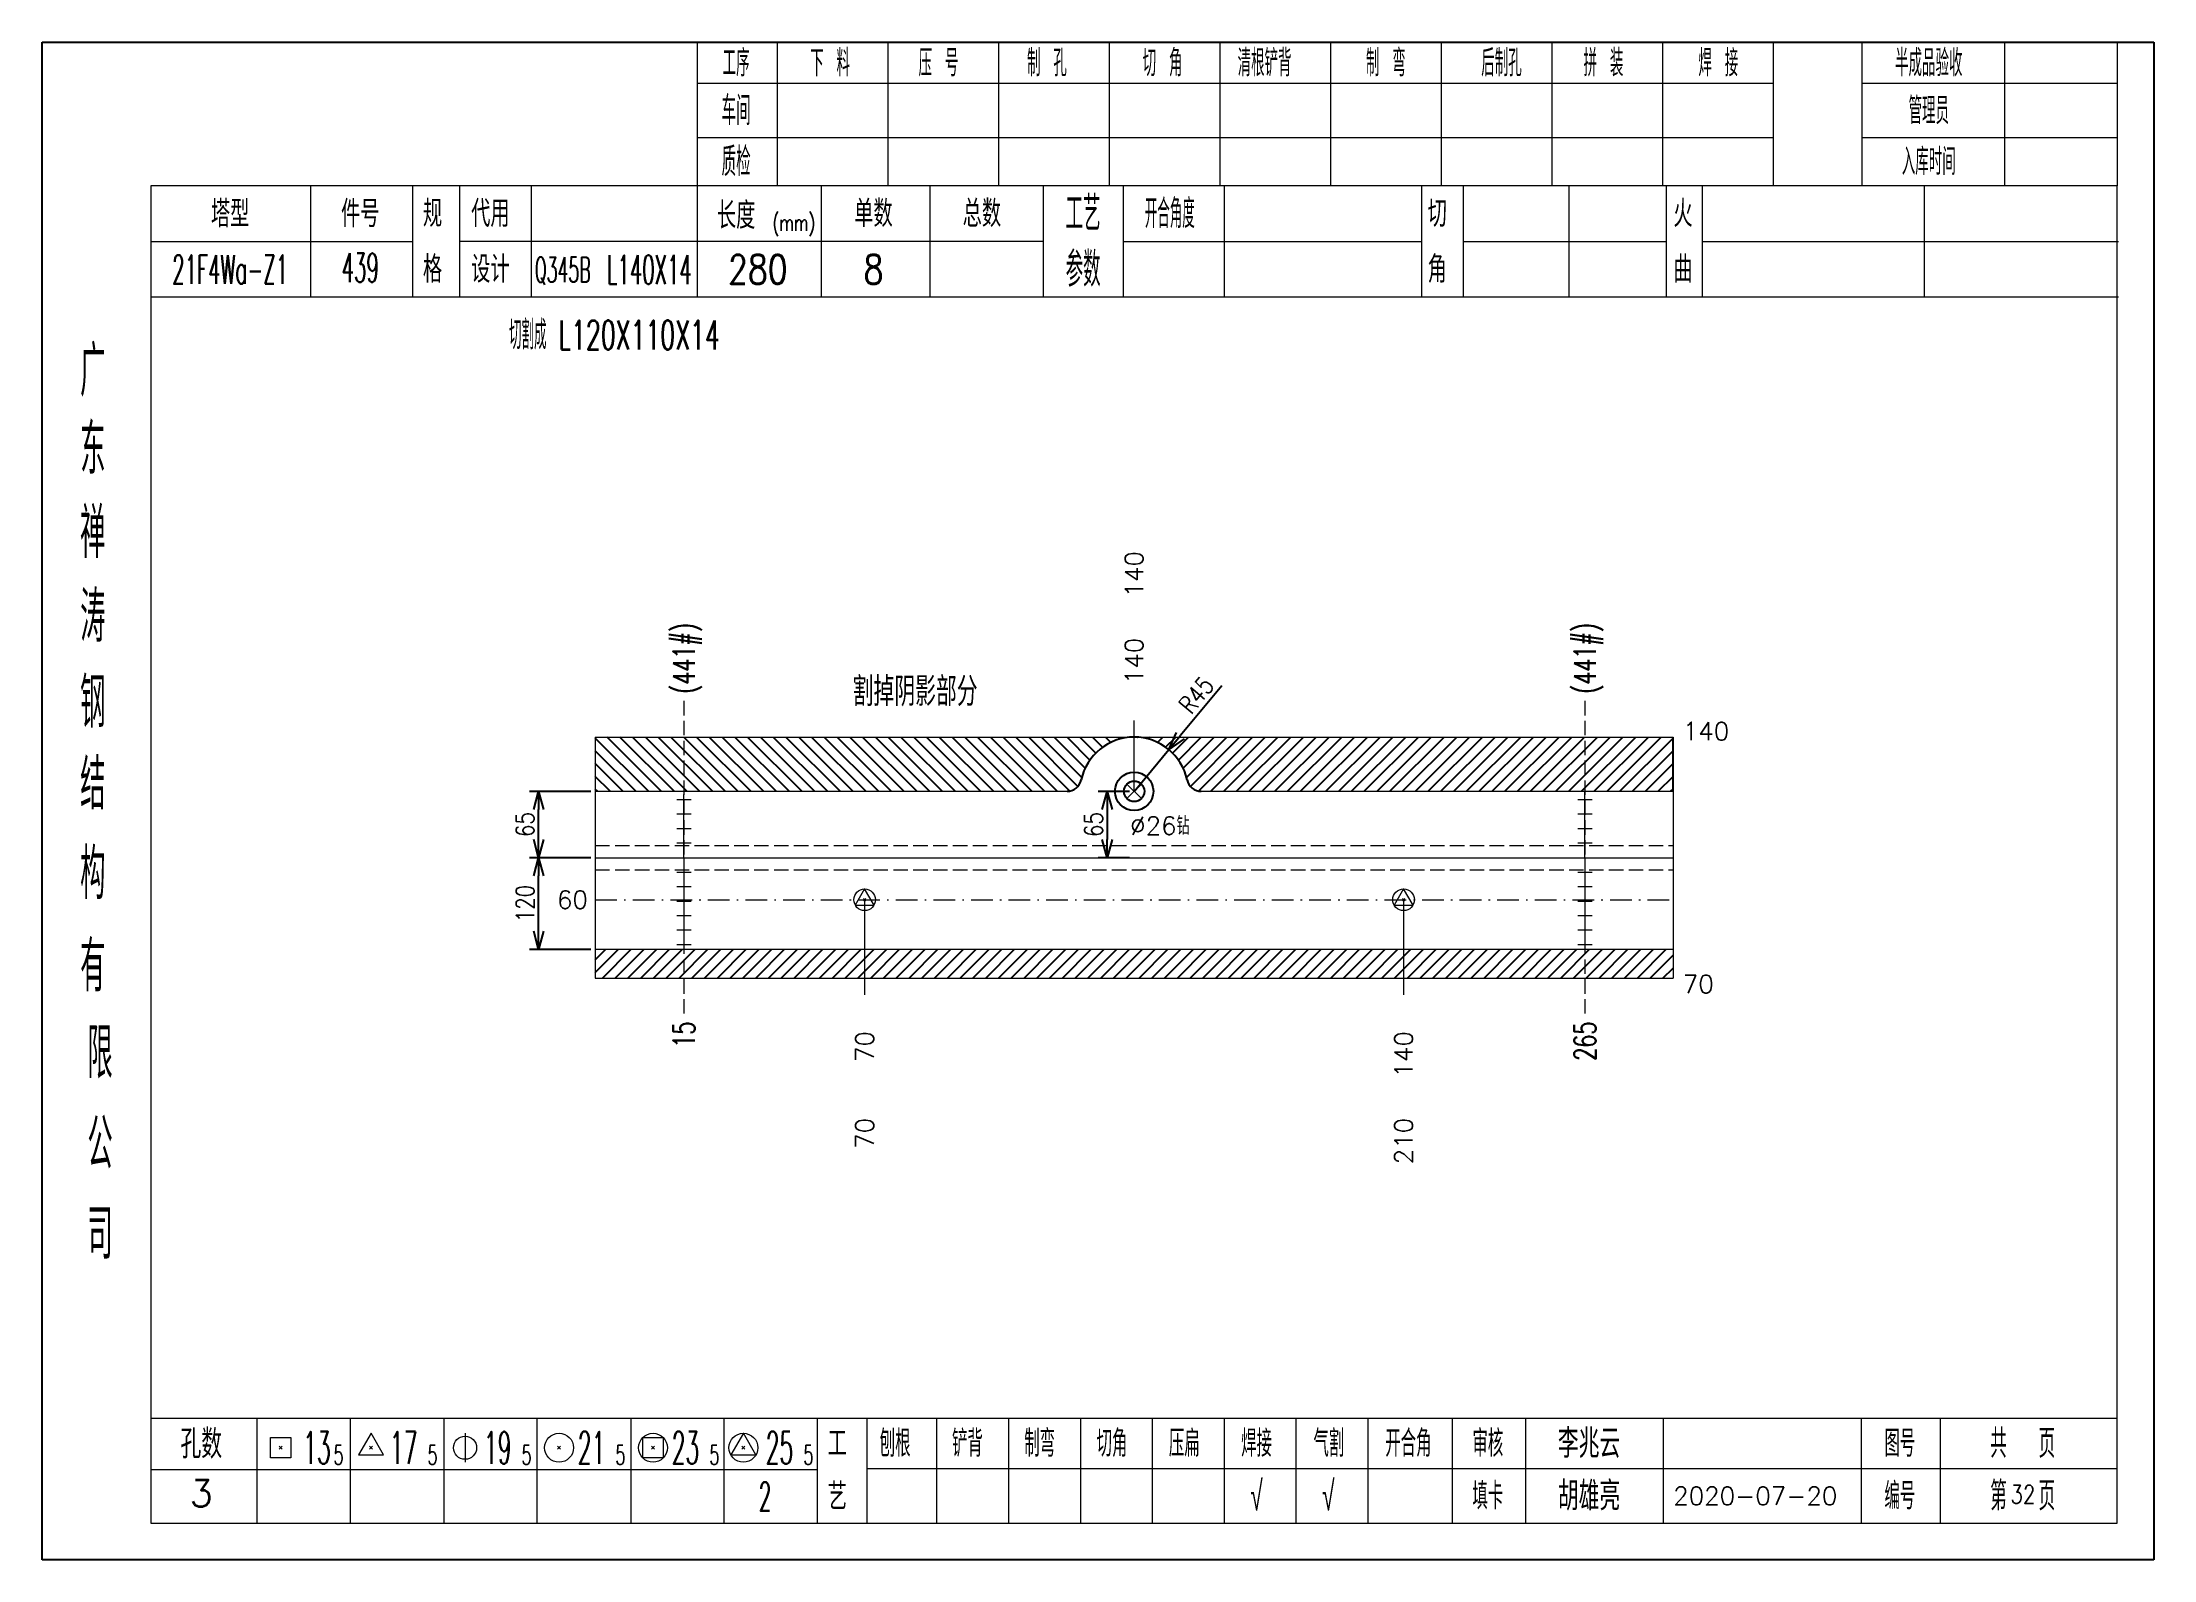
# Model space of a CAD drawing. Extents: x 1310 to 15542, y -76 to 8381.
# Drawn here: x 11192.5 to 11484.6, y 3663.8 to 3873.7 of the extents above; entities that cross this region are included whole.
import ezdxf
from ezdxf.enums import TextEntityAlignment as Align

# ---------------------------------------------------------------- set-up
doc = ezdxf.new("R2010")
doc.units = 0
doc.header["$MEASUREMENT"] = 0
doc.linetypes.add('一点画线', pattern=[5.2, 3, -1, 0.2, -1])
doc.linetypes.add('虚线', pattern=[2.75, 2, -0.75])
doc.layers.get('0').update_dxf_attribs({"linetype": 'CONTINUOUS', "lineweight": 25})
doc.layers.get('Defpoints').update_dxf_attribs({"linetype": 'CONTINUOUS'})
for name, color, linetype, lineweight in [('1', 7, 'CONTINUOUS', 25), ('2', 7, 'CONTINUOUS', 25), ('4', 7, 'CONTINUOUS', 25), ('5', 7, 'CONTINUOUS', 25)]:
    doc.layers.add(name, color=color, linetype=linetype, lineweight=lineweight)
doc.styles.add('DimFont', font='simplex.shx', dxfattribs={"width": 0.8, "bigfont": 'gbhzfs.shx'})
doc.styles.get("Standard").update_dxf_attribs({"font": 'simplex.shx', "width": 0.7, "height": 3, "bigfont": 'gbhzfs.shx'})
doc.dimstyles.new('DHDxfDimStyleOpen30', dxfattribs={"dimtxt": 2.5, "dimasz": 2.5, "dimexe": 1.25, "dimexo": 0.625, "dimtad": 2, "dimtxsty": 'DimFont', "dimblk": 'OPEN30', "dimblk1": 'OPEN30', "dimblk2": 'OPEN30', "dimcen": 2.5, "dimadec": 0, "dimazin": 0, "dimtfac": 1, "dimtmove": 0, "dimatfit": 3, "dimfxl": 0, "dimarcsym": 0})
pattern_1 = [(45, (312.13, -709.97), (-0.88388348, 0.88388348), [])]

msp = doc.modelspace()

# ---------------------------------------------------------------- texts
at = {"color": 7, "linetype": 'Continuous', "lineweight": 13}
msp.add_text('140', height=2.5, rotation=90, dxfattribs=at).set_placement((11343.517, 3796.914), align=Align.MIDDLE_LEFT)
at = {"color": 8, "linetype": 'Continuous', "lineweight": 9}
msp.add_text('140', height=2.5, rotation=90, dxfattribs=at).set_placement((11343.517, 3784.914), align=Align.MIDDLE_LEFT)
at = {"color": 7, "linetype": 'Continuous', "lineweight": 13}
for s, p in [('140', (11419.423, 3778.414)), ('%%C26钻', (11342.965, 3765.33))]:
    msp.add_text(s, height=2.5, dxfattribs=at).set_placement(p, align=Align.MIDDLE_LEFT)
msp.add_text('60', height=2.5, dxfattribs=at).set_placement((11267.952, 3755.094), align=Align.MIDDLE_RIGHT)
at = {"layer": '1', "color": 7, "linetype": 'Continuous', "lineweight": 13}
msp.add_text('70', height=2.5, dxfattribs=at).set_placement((11419.423, 3743.414), align=Align.MIDDLE_LEFT)
at = {"layer": '1', "color": 8, "linetype": 'Continuous', "lineweight": 9}
for s, p in [('70', (11306.234, 3736.914)), ('140', (11380.799, 3736.914))]:
    msp.add_text(s, height=2.5, rotation=90, dxfattribs=at).set_placement(p, align=Align.MIDDLE_RIGHT)
at = {"layer": '1', "color": 7, "linetype": 'Continuous', "lineweight": 13}
for s, p in [('70', (11306.234, 3724.914)), ('210', (11380.799, 3724.914))]:
    msp.add_text(s, height=2.5, rotation=90, dxfattribs=at).set_placement(p, align=Align.MIDDLE_RIGHT)
at = {"layer": '2', "color": 7, "linetype": 'Continuous', "lineweight": 13, "width": 0.7}
for p in [(11281.227, 3783.594), (11405.892, 3783.594)]:
    msp.add_text('(441#)', height=3, rotation=90, dxfattribs=at).set_placement(p, align=Align.MIDDLE_LEFT)
for s, p in [('15', (11281.227, 3738.234)), ('265', (11405.892, 3738.234))]:
    msp.add_text(s, height=3, rotation=90, dxfattribs=at).set_placement(p, align=Align.MIDDLE_RIGHT)
at = {"layer": '4', "color": 1, "linetype": 'Continuous', "lineweight": 25}
for s, height, width, p in [('工序', 3.7, 0.7, (11288.452, 3870.871)), ('下 料', 3.7, 0.7, (11301.452, 3870.871)), ('压 号', 3.7, 0.7, (11316.452, 3870.871)), ('制 孔', 3.7, 0.7, (11331.452, 3870.871)), ('切 角', 3.7, 0.7, (11347.452, 3870.871)), ('清根铲背 ', 3.7, 0.7, (11362.452, 3870.871)), (' 制 弯', 3.7, 0.7, (11377.452, 3870.871)), (' 后制孔', 3.7, 0.7, (11393.452, 3870.871)), ('拼 装', 3.7, 0.7, (11408.452, 3870.871)), (' 焊 接', 3.7, 0.7, (11423.452, 3870.871)), ('半成品验收', 3.7, 0.7, (11453.452, 3870.871)), ('车间', 4, 0.7, (11288.452, 3864.271)), ('管理员', 3.7, 0.7, (11453.452, 3864.271)), ('质检', 4, 0.7, (11288.452, 3857.211)), ('入库时间', 3.7, 0.7, (11453.452, 3857.211)), ('(mm)', 2.24, 0.7, (11296.452, 3848.771)), ('工艺', 4.8, 0.7, (11336.452, 3850.031)), ('开合角度', 4, 0.6, (11348.452, 3850.031)), ('439', 4, 0.5, (11236.452, 3842.541)), ('参数', 4.8, 0.7, (11336.452, 3842.321)), ('21F4Wa-Z1', 4, 0.5, (11218.452, 3842.291)), ('Q345B', 3.5, 0.5, (11264.452, 3842.271)), ('L140X14', 4, 0.5, (11276.452, 3842.271)), ('280', 4, 0.8, (11291.452, 3842.321)), ('8', 4, 0.8, (11307.452, 3842.321)), ('广', 6.96, 0.7, (11199.452, 3828.241)), ('东', 6.96, 0.7, (11199.452, 3817.451)), ('禅', 6.96, 0.7, (11199.452, 3805.861)), ('涛', 6.96, 0.7, (11199.452, 3794.261)), ('钢', 6.96, 0.7, (11199.452, 3782.371)), ('结', 6.96, 0.7, (11199.452, 3771.061)), ('构', 6.96, 0.7, (11199.452, 3758.681)), ('有', 6.96, 0.7, (11199.452, 3745.871)), ('限', 6.96, 0.7, (11200.452, 3733.871)), ('公', 6.96, 0.7, (11200.452, 3721.331)), ('司', 6.96, 0.7, (11200.452, 3708.851)), ('13', 4.47, 0.5, (11230.452, 3679.271)), ('17', 4.47, 0.5, (11242.452, 3679.271)), ('19', 4.47, 0.5, (11255.452, 3679.271)), ('21', 4.47, 0.5, (11268.452, 3679.271)), ('23', 4.47, 0.5, (11281.452, 3679.271)), ('25', 4.47, 0.5, (11294.452, 3679.271)), ('刨根', 3.7, 0.8, (11310.452, 3679.871)), ('铲背', 3.7, 0.8, (11320.452, 3679.871)), ('制弯', 3.7, 0.8, (11330.452, 3679.871)), ('切角', 3.7, 0.8, (11340.452, 3679.871)), ('压扁', 3.7, 0.8, (11350.452, 3679.871)), ('焊接', 3.7, 0.8, (11360.452, 3679.871)), ('气割', 3.7, 0.8, (11370.452, 3679.871)), ('开合角', 3.7, 0.8, (11381.452, 3679.871)), ('审核', 3.7, 0.8, (11392.452, 3679.871)), ('图号', 3.7, 0.8, (11449.452, 3679.871)), ('共  页', 4, 0.8, (11466.452, 3679.871)), ('5', 2.68, 0.6, (11233.452, 3678.271)), ('5', 2.68, 0.6, (11246.452, 3678.271)), ('5', 2.68, 0.6, (11259.452, 3678.271)), ('5', 2.68, 0.6, (11272.452, 3678.271)), ('5', 2.68, 0.6, (11285.452, 3678.271)), ('5', 2.68, 0.6, (11298.452, 3678.271)), ('√', 4, 0.6, (11360.452, 3672.601)), ('√', 4, 0.6, (11370.392, 3672.601)), ('第  页', 4, 0.8, (11466.452, 3672.601)), ('2', 4, 0.5, (11292.452, 3672.521)), ('填卡', 3.7, 0.8, (11392.452, 3672.601)), ('编号', 3.7, 0.8, (11449.452, 3672.601))]:
    msp.add_text(s, height=height, dxfattribs=dict(at, width=width)).set_placement(p, align=Align.MIDDLE_CENTER)
for s, height, p in [('塔型', 3.7, (11218.452, 3850.001)), ('件号', 3.7, (11236.452, 3850.001)), ('规', 3.7, (11246.452, 3850.031)), ('代用', 3.7, (11254.452, 3850.031)), ('长度', 3.7, (11288.452, 3849.771)), ('单数', 3.7, (11307.452, 3850.031)), ('总数', 3.7, (11322.452, 3850.031)), ('切', 3.7, (11385.452, 3850.031)), ('火', 3.7, (11419.452, 3850.031)), ('格', 3.7, (11246.452, 3842.321)), ('设计', 3.7, (11254.452, 3842.321)), ('角', 3.7, (11385.452, 3842.321)), ('曲', 3.7, (11419.452, 3842.321)), ('孔数', 4, (11214.452, 3679.791)), ('工', 3.7, (11302.452, 3679.871)), ('李兆云', 4, (11406.452, 3679.871)), ('胡雄亮', 4, (11406.452, 3672.601)), ('3', 3.7, (11214.452, 3672.961)), ('艺', 3.7, (11302.452, 3672.521)), ('2020-07-20', 2.5, (11429.452, 3672.601))]:
    msp.add_text(s, height=height, dxfattribs=at).set_placement(p, align=Align.MIDDLE_CENTER)
at = {"layer": '4', "color": 6, "linetype": 'Continuous', "lineweight": 25}
for s, height, width, p in [('切割成 L120X110X14', 4, 0.6, (11271.612, 3833.246)), ('32', 2.5, 0.8, (11466.477, 3672.829))]:
    msp.add_text(s, height=height, dxfattribs=dict(at, width=width)).set_placement(p, align=Align.MIDDLE_CENTER)
at = {"layer": '4', "color": 2, "linetype": 'Continuous', "lineweight": 25}
msp.add_text('割掉阴影部分', height=4, dxfattribs=at).set_placement((11313.217, 3783.894), align=Align.MIDDLE_CENTER)

# ---------------------------------------------------------------- blocks, each defined once
blk = doc.blocks.new('孔25.5')
at = {"layer": '5', "color": 7, "linetype": 'Continuous', "lineweight": 13}
for p, q in [((0, 1), (-0.866, -0.5)), ((-0.1, -0.1), (0.1, 0.1)), ((0.1, -0.1), (-0.1, 0.1)), ((0.866, -0.5), (0, 1)), ((-0.866, -0.5), (0.866, -0.5))]:
    blk.add_line(p, q, dxfattribs=at)
blk.add_circle((0, 0), 1, dxfattribs=at)
blk = doc.blocks.new('_OPEN30')
at = {"color": 0, "linetype": 'ByBlock', "lineweight": -2}
for p, q in [((-1, 0.27), (0, 0)), ((0, 0), (-1, -0.27)), ((0, 0), (-1, 0))]:
    blk.add_line(p, q, dxfattribs=at)
blk = doc.blocks.new('*D19')
at = {"color": 0, "linetype": 'Continuous', "lineweight": -2}
for p, q in [((11342.89, 3770.09), (11338.54, 3770.09)), ((11339.79, 3767.59), (11339.79, 3763.41)), ((11342.89, 3760.91), (11338.54, 3760.91))]:
    blk.add_line(p, q, dxfattribs=at)
at = {"layer": 'Defpoints', "color": 0, "linetype": 'Continuous'}
for p in [(11343.52, 3770.09), (11339.79, 3760.91), (11343.52, 3760.91)]:
    blk.add_point(p, dxfattribs=at)
at = {"color": 0, "linetype": 'Continuous', "lineweight": -2, "xscale": 2.5, "yscale": 2.5, "zscale": 2.5}
for p, rotation in [((11339.79, 3770.09), 90), ((11339.79, 3760.91), 270)]:
    blk.add_blockref('_OPEN30', p, dxfattribs=dict(at, rotation=rotation))
at = {"color": 0, "linetype": 'Continuous', "insert": (11337.92, 3765.5), "char_height": 2.5, "attachment_point": 5, "rotation": 90, "style": 'DimFont'}
blk.add_mtext('65', dxfattribs=at)
blk = doc.blocks.new('*D20')
at = {"color": 0, "linetype": 'Continuous', "lineweight": -2}
for p, q in [((11268.33, 3760.91), (11259.88, 3760.91)), ((11261.13, 3750.73), (11261.13, 3758.41)), ((11268.33, 3748.23), (11259.88, 3748.23))]:
    blk.add_line(p, q, dxfattribs=at)
at = {"layer": 'Defpoints', "color": 0, "linetype": 'Continuous'}
for p in [(11261.13, 3760.91), (11268.95, 3760.91), (11268.95, 3748.23)]:
    blk.add_point(p, dxfattribs=at)
at = {"color": 0, "linetype": 'Continuous', "lineweight": -2, "xscale": 2.5, "yscale": 2.5, "zscale": 2.5}
for p, rotation in [((11261.13, 3760.91), 90), ((11261.13, 3748.23), 270)]:
    blk.add_blockref('_OPEN30', p, dxfattribs=dict(at, rotation=rotation))
at = {"color": 0, "linetype": 'Continuous', "insert": (11259.25, 3754.57), "char_height": 2.5, "attachment_point": 5, "rotation": 90, "style": 'DimFont'}
blk.add_mtext('120', dxfattribs=at)
blk = doc.blocks.new('*D21')
at = {"color": 0, "linetype": 'Continuous', "lineweight": -2}
for p, q in [((11268.33, 3770.09), (11259.88, 3770.09)), ((11261.13, 3763.41), (11261.13, 3767.59)), ((11268.33, 3760.91), (11259.88, 3760.91))]:
    blk.add_line(p, q, dxfattribs=at)
at = {"layer": 'Defpoints', "color": 0, "linetype": 'Continuous'}
for p in [(11261.13, 3770.09), (11268.95, 3770.09), (11268.95, 3760.91)]:
    blk.add_point(p, dxfattribs=at)
at = {"color": 0, "linetype": 'Continuous', "lineweight": -2, "xscale": 2.5, "yscale": 2.5, "zscale": 2.5}
for p, rotation in [((11261.13, 3770.09), 90), ((11261.13, 3760.91), 270)]:
    blk.add_blockref('_OPEN30', p, dxfattribs=dict(at, rotation=rotation))
at = {"color": 0, "linetype": 'Continuous', "insert": (11259.25, 3765.5), "char_height": 2.5, "attachment_point": 5, "rotation": 90, "style": 'DimFont'}
blk.add_mtext('65', dxfattribs=at)
blk = doc.blocks.new('*D22')
at = {"color": 0, "linetype": 'Continuous', "lineweight": -2}
for p, q in [((11355.63, 3784.71), (11349.9, 3777.79)), ((11343.52, 3770.09), (11348.3, 3775.87))]:
    blk.add_line(p, q, dxfattribs=at)
at = {"layer": 'Defpoints', "color": 0, "linetype": 'Continuous'}
for p in [(11348.3, 3775.87), (11343.52, 3770.09)]:
    blk.add_point(p, dxfattribs=at)
at = {"color": 0, "linetype": 'Continuous', "lineweight": -2, "xscale": 2.5, "yscale": 2.5, "zscale": 2.5, "rotation": 230.3478719668352}
blk.add_blockref('_OPEN30', (11348.3, 3775.87), dxfattribs=at)
at = {"color": 0, "linetype": 'Continuous', "insert": (11352.12, 3783.41), "char_height": 2.5, "attachment_point": 5, "rotation": 50.3479, "style": 'DimFont'}
blk.add_mtext('R45', dxfattribs=at)
blk = doc.blocks.new('CTJGK')
at = {"color": 6, "linetype": 'Continuous'}
for p, q in [((0, 209.97), (292.13, 209.97)), ((0, 0), (0, 209.97)), ((292.13, 209.97), (292.13, 0)), ((292.13, 0), (0, 0))]:
    blk.add_line(p, q, dxfattribs=at)

# ---------------------------------------------------------------- dimensions: what is measured, and where the dimension line sits
at = {"color": 0, "linetype": 'Continuous'}
dim = msp.add_radius_dim(center=(11343.517, 3770.094), mpoint=(11348.303, 3775.869), text='R45', dimstyle='DHDxfDimStyleOpen30', dxfattribs=at)
dim.commit()
dim.dimension.update_dxf_attribs({"geometry": '*D22', "text_midpoint": (11352.12, 3783.412)})
for base, p1, p2, text, picture, middle in [((11261.125, 3770.094), (11268.952, 3760.914), (11268.952, 3770.094), '65', '*D21', (11259.25, 3765.504)), ((11339.794, 3760.914), (11343.517, 3770.094), (11343.517, 3760.914), '65', '*D19', (11337.919, 3765.504)), ((11261.125, 3760.914), (11268.952, 3748.234), (11268.952, 3760.914), '120', '*D20', (11259.25, 3754.574))]:
    dim = msp.add_linear_dim(base=base, p1=p1, p2=p2, angle=90, text=text, dimstyle='DHDxfDimStyleOpen30', dxfattribs=at)
    dim.commit()
    dim.dimension.update_dxf_attribs({"geometry": picture, "text_midpoint": middle})

# ---------------------------------------------------------------- hatches: boundary and pattern name
at = {"linetype": 'Continuous'}
h = msp.add_hatch(dxfattribs=at)
h.set_pattern_fill('ANSI31', color=0, scale=10, style=0)
h.set_pattern_definition([(135, (22374.9034, -709.97), (0.88388348, 0.88388348), [])])
h.paths.add_polyline_path([(11281.142, 3777.594), (11343.517, 3777.594, 0.3533665), (11336.185, 3771.673, -0.3533665), (11334.23, 3770.094), (11281.142, 3770.094)])
h.paths.add_polyline_path([(11268.952, 3777.594), (11281.142, 3777.594), (11281.142, 3770.094), (11268.952, 3770.094)])
h = msp.add_hatch(dxfattribs=at)
h.set_pattern_fill('ANSI31', color=0, scale=10, style=0)
h.set_pattern_definition(pattern_1)
h.paths.add_polyline_path([(11405.892, 3777.594), (11343.517, 3777.594, -0.3533665), (11350.849, 3771.673, 0.3533665), (11352.804, 3770.094), (11405.892, 3770.094)])
h.paths.add_polyline_path([(11418.082, 3777.594), (11405.892, 3777.594), (11405.892, 3770.094), (11418.082, 3770.094)])
h = msp.add_hatch(dxfattribs=at)
h.set_pattern_fill('ANSI31', color=0, scale=10, style=0)
h.set_pattern_definition(pattern_1)
h.paths.add_polyline_path([(11281.227, 3748.234), (11268.952, 3748.234), (11268.952, 3744.234), (11281.227, 3744.234)])
h.paths.add_polyline_path([(11306.234, 3748.234), (11281.227, 3748.234), (11281.227, 3744.234), (11306.234, 3744.234)])
h.paths.add_polyline_path([(11380.799, 3748.234), (11306.234, 3748.234), (11306.234, 3744.234), (11380.799, 3744.234)])
h.paths.add_polyline_path([(11405.892, 3748.234), (11380.799, 3748.234), (11380.799, 3744.234), (11405.892, 3744.234)])
h.paths.add_polyline_path([(11418.082, 3748.234), (11405.892, 3748.234), (11405.892, 3744.234), (11418.082, 3744.234)])

# ---------------------------------------------------------------- linework, layer by layer
at = {"color": 7, "linetype": 'Continuous', "lineweight": 18}
for p, q in [((11268.952, 3777.594), (11268.952, 3744.234)), ((11268.952, 3777.594), (11418.082, 3777.594)), ((11268.952, 3770.094), (11334.23, 3770.094)), ((11352.804, 3770.094), (11418.082, 3770.094)), ((11418.082, 3770.094), (11418.082, 3744.234)), ((11268.952, 3760.914), (11418.082, 3760.914))]:
    msp.add_line(p, q, dxfattribs=at)
at = {"color": 7, "linetype": 'Continuous', "lineweight": 13}
for p, q in [((11343.517, 3770.094), (11343.517, 3779.914)), ((11306.234, 3755.094), (11306.234, 3741.914)), ((11380.799, 3755.094), (11380.799, 3741.914))]:
    msp.add_line(p, q, dxfattribs=at)
at = {"color": 0, "linetype": 'Continuous'}
msp.add_line((11418.082, 3770.094), (11418.082, 3777.594), dxfattribs=at)
at = {"color": 8, "linetype": 'Continuous', "lineweight": 9}
for p, q in [((11342.517, 3769.094), (11344.517, 3771.094)), ((11342.517, 3771.094), (11344.517, 3769.094))]:
    msp.add_line(p, q, dxfattribs=at)
at = {"color": 1, "linetype": '虚线', "lineweight": 18}
for p, q in [((11268.952, 3762.594), (11418.082, 3762.594)), ((11268.952, 3759.234), (11418.082, 3759.234))]:
    msp.add_line(p, q, dxfattribs=at)
at = {"color": 3, "linetype": '一点画线', "lineweight": 13}
msp.add_line((11268.952, 3755.094), (11418.082, 3755.094), dxfattribs=at)
at = {"color": 0, "linetype": 'Continuous'}
for radius in [2.656, 1.414]:
    msp.add_circle((11343.517, 3770.094), radius, dxfattribs=at)
for centre, radius, start, end in [((11343.517, 3770.094), 7.5, 12.1532, 167.8468), ((11334.23, 3772.094), 2, 270, 347.8468), ((11352.804, 3772.094), 2, 192.1532, 270)]:
    msp.add_arc(centre, radius, start, end, dxfattribs=at)
at = {"layer": '1', "color": 7, "linetype": 'Continuous', "lineweight": 18}
for p, q in [((11268.952, 3748.234), (11418.082, 3748.234)), ((11268.952, 3744.234), (11418.082, 3744.234))]:
    msp.add_line(p, q, dxfattribs=at)
at = {"layer": '2', "color": 216, "linetype": '虚线', "lineweight": 13}
for p, q in [((11281.227, 3782.594), (11281.227, 3739.234)), ((11405.892, 3782.594), (11405.892, 3739.234))]:
    msp.add_line(p, q, dxfattribs=at)
at = {"layer": '2', "color": 7, "linetype": 'Continuous', "lineweight": 13}
for p, q in [((11282.227, 3768.914), (11280.227, 3768.914)), ((11281.227, 3760.914), (11281.227, 3769.654)), ((11406.892, 3768.914), (11404.892, 3768.914)), ((11405.892, 3760.914), (11405.892, 3770.094)), ((11282.227, 3766.914), (11280.227, 3766.914)), ((11406.892, 3766.914), (11404.892, 3766.914)), ((11282.227, 3764.914), (11280.227, 3764.914)), ((11282.227, 3762.914), (11280.227, 3762.914)), ((11406.892, 3764.914), (11404.892, 3764.914)), ((11406.892, 3762.914), (11404.892, 3762.914)), ((11281.227, 3760.914), (11281.227, 3748.234)), ((11405.892, 3760.914), (11405.892, 3748.234)), ((11280.227, 3758.914), (11282.227, 3758.914)), ((11280.227, 3756.914), (11282.227, 3756.914)), ((11404.892, 3758.914), (11406.892, 3758.914)), ((11404.892, 3756.914), (11406.892, 3756.914)), ((11280.227, 3754.914), (11282.227, 3754.914)), ((11404.892, 3754.914), (11406.892, 3754.914)), ((11280.227, 3752.914), (11282.227, 3752.914)), ((11404.892, 3752.914), (11406.892, 3752.914)), ((11280.227, 3750.914), (11282.227, 3750.914)), ((11280.227, 3748.914), (11282.227, 3748.914)), ((11404.892, 3750.914), (11406.892, 3750.914)), ((11404.892, 3748.914), (11406.892, 3748.914))]:
    msp.add_line(p, q, dxfattribs=at)
at = {"layer": '4', "color": 1, "linetype": 'Continuous', "lineweight": 18}
for p, q in [((11192.452, 3873.741), (11192.452, 3663.771)), ((11484.582, 3873.741), (11192.452, 3873.741)), ((11283.082, 3873.741), (11283.082, 3853.901)), ((11294.112, 3873.741), (11294.112, 3853.881)), ((11309.422, 3873.741), (11309.422, 3853.881)), ((11324.742, 3873.741), (11324.742, 3853.881)), ((11340.052, 3873.741), (11340.052, 3853.881)), ((11355.362, 3873.741), (11355.362, 3853.881)), ((11370.672, 3873.741), (11370.672, 3853.881)), ((11385.992, 3873.741), (11385.992, 3853.881)), ((11401.302, 3873.741), (11401.302, 3853.881)), ((11416.612, 3873.741), (11416.612, 3853.881)), ((11431.922, 3873.741), (11431.922, 3853.901)), ((11431.922, 3873.741), (11431.922, 3853.881)), ((11444.202, 3873.741), (11444.202, 3853.881)), ((11463.952, 3873.741), (11463.952, 3853.881)), ((11479.532, 3873.741), (11479.532, 3853.881)), ((11484.582, 3843.941), (11484.582, 3873.741)), ((11431.922, 3868.011), (11283.082, 3868.011)), ((11479.532, 3868.011), (11444.202, 3868.011)), ((11431.922, 3860.531), (11283.082, 3860.531)), ((11479.532, 3860.531), (11444.202, 3860.531)), ((11207.462, 3853.881), (11207.462, 3668.821)), ((11479.532, 3853.881), (11207.462, 3853.881)), ((11229.582, 3853.891), (11229.582, 3838.471)), ((11243.732, 3838.471), (11243.732, 3853.881)), ((11250.232, 3838.471), (11250.232, 3853.881)), ((11260.102, 3853.881), (11260.102, 3838.471)), ((11283.082, 3853.901), (11283.082, 3838.471)), ((11300.202, 3853.881), (11300.202, 3838.471)), ((11315.252, 3853.881), (11315.252, 3838.471)), ((11330.952, 3853.881), (11330.952, 3838.471)), ((11342.012, 3853.881), (11342.012, 3838.471)), ((11355.962, 3853.881), (11355.962, 3838.471)), ((11383.262, 3853.881), (11383.262, 3838.471)), ((11389.022, 3853.881), (11389.022, 3838.471)), ((11403.642, 3853.881), (11403.642, 3838.471)), ((11417.102, 3853.881), (11417.102, 3838.471)), ((11422.092, 3853.881), (11422.092, 3838.471)), ((11452.832, 3853.881), (11452.832, 3838.471)), ((11479.532, 3668.821), (11479.532, 3853.881)), ((11243.732, 3846.121), (11207.462, 3846.121)), ((11330.952, 3846.171), (11250.232, 3846.171)), ((11342.012, 3846.171), (11383.262, 3846.171)), ((11389.022, 3846.171), (11417.102, 3846.171)), ((11422.092, 3846.171), (11479.712, 3846.171)), ((11484.582, 3663.771), (11484.582, 3843.941)), ((11479.712, 3838.471), (11207.462, 3838.471)), ((11207.462, 3683.351), (11479.532, 3683.351)), ((11222.152, 3683.351), (11222.152, 3668.821)), ((11235.082, 3668.821), (11235.082, 3683.351)), ((11248.012, 3683.351), (11248.012, 3668.821)), ((11260.932, 3668.821), (11260.932, 3683.351)), ((11273.862, 3683.351), (11273.862, 3668.821)), ((11286.792, 3668.821), (11286.792, 3683.351)), ((11299.712, 3668.821), (11299.712, 3683.351)), ((11306.582, 3668.821), (11306.582, 3683.351)), ((11316.242, 3668.821), (11316.242, 3683.351)), ((11326.182, 3668.821), (11326.182, 3683.351)), ((11336.122, 3668.821), (11336.122, 3683.351)), ((11346.072, 3668.821), (11346.072, 3683.351)), ((11356.012, 3668.821), (11356.012, 3683.351)), ((11365.952, 3668.821), (11365.952, 3683.351)), ((11375.902, 3668.821), (11375.902, 3683.351)), ((11387.542, 3668.821), (11387.542, 3683.351)), ((11397.692, 3668.821), (11397.692, 3683.351)), ((11416.752, 3668.821), (11416.752, 3683.351)), ((11444.132, 3668.821), (11444.132, 3683.351)), ((11455.092, 3668.821), (11455.092, 3683.351)), ((11299.712, 3676.221), (11207.462, 3676.221)), ((11306.542, 3676.381), (11479.532, 3676.381)), ((11207.462, 3668.821), (11479.532, 3668.821)), ((11192.452, 3663.771), (11484.582, 3663.771))]:
    msp.add_line(p, q, dxfattribs=at)
at = {"layer": '4', "color": 7, "linetype": 'Continuous', "lineweight": 13}
for p, q in [((11237.952, 3681.271), (11236.22, 3678.271)), ((11239.684, 3678.271), (11237.952, 3681.271)), ((11250.952, 3681.271), (11250.952, 3677.271)), ((11289.452, 3681.271), (11287.72, 3678.271)), ((11291.184, 3678.271), (11289.452, 3681.271)), ((11224.038, 3677.857), (11224.038, 3680.685)), ((11224.038, 3680.685), (11226.866, 3680.685)), ((11225.252, 3679.071), (11225.652, 3679.471)), ((11225.652, 3679.071), (11225.252, 3679.471)), ((11226.866, 3680.685), (11226.866, 3677.857)), ((11236.22, 3678.271), (11239.684, 3678.271)), ((11237.752, 3679.071), (11238.152, 3679.471)), ((11238.152, 3679.071), (11237.752, 3679.471)), ((11263.752, 3679.071), (11264.152, 3679.471)), ((11264.152, 3679.071), (11263.752, 3679.471)), ((11275.538, 3677.857), (11275.538, 3680.685)), ((11275.538, 3680.685), (11278.366, 3680.685)), ((11276.752, 3679.071), (11277.152, 3679.471)), ((11277.152, 3679.071), (11276.752, 3679.471)), ((11278.366, 3680.685), (11278.366, 3677.857)), ((11287.72, 3678.271), (11291.184, 3678.271)), ((11289.252, 3679.071), (11289.652, 3679.471)), ((11289.652, 3679.071), (11289.252, 3679.471)), ((11226.866, 3677.857), (11224.038, 3677.857)), ((11278.366, 3677.857), (11275.538, 3677.857))]:
    msp.add_line(p, q, dxfattribs=at)
for centre, radius in [((11250.952, 3679.271), 1.6), ((11263.952, 3679.271), 2), ((11276.952, 3679.271), 2), ((11289.452, 3679.271), 2)]:
    msp.add_circle(centre, radius, dxfattribs=at)

# ---------------------------------------------------------------- block references
at = {"color": 0, "linetype": 'Continuous'}
msp.add_blockref('CTJGK', (11192.452, 3663.771), dxfattribs=at)
at = {"layer": '1', "color": 8, "linetype": 'Continuous', "lineweight": 9, "xscale": 1.5, "yscale": 1.5, "zscale": 1.5}
for p in [(11306.234, 3755.094), (11380.799, 3755.094)]:
    msp.add_blockref('孔25.5', p, dxfattribs=at)

msp.set_redraw_order([(e.dxf.handle, doc.entitydb.next_handle()) for e in msp.query("TEXT MTEXT ATTDEF DIMENSION ARC_DIMENSION")])  # texts and dimensions are drawn at this point

doc.saveas('drawing.dxf')
